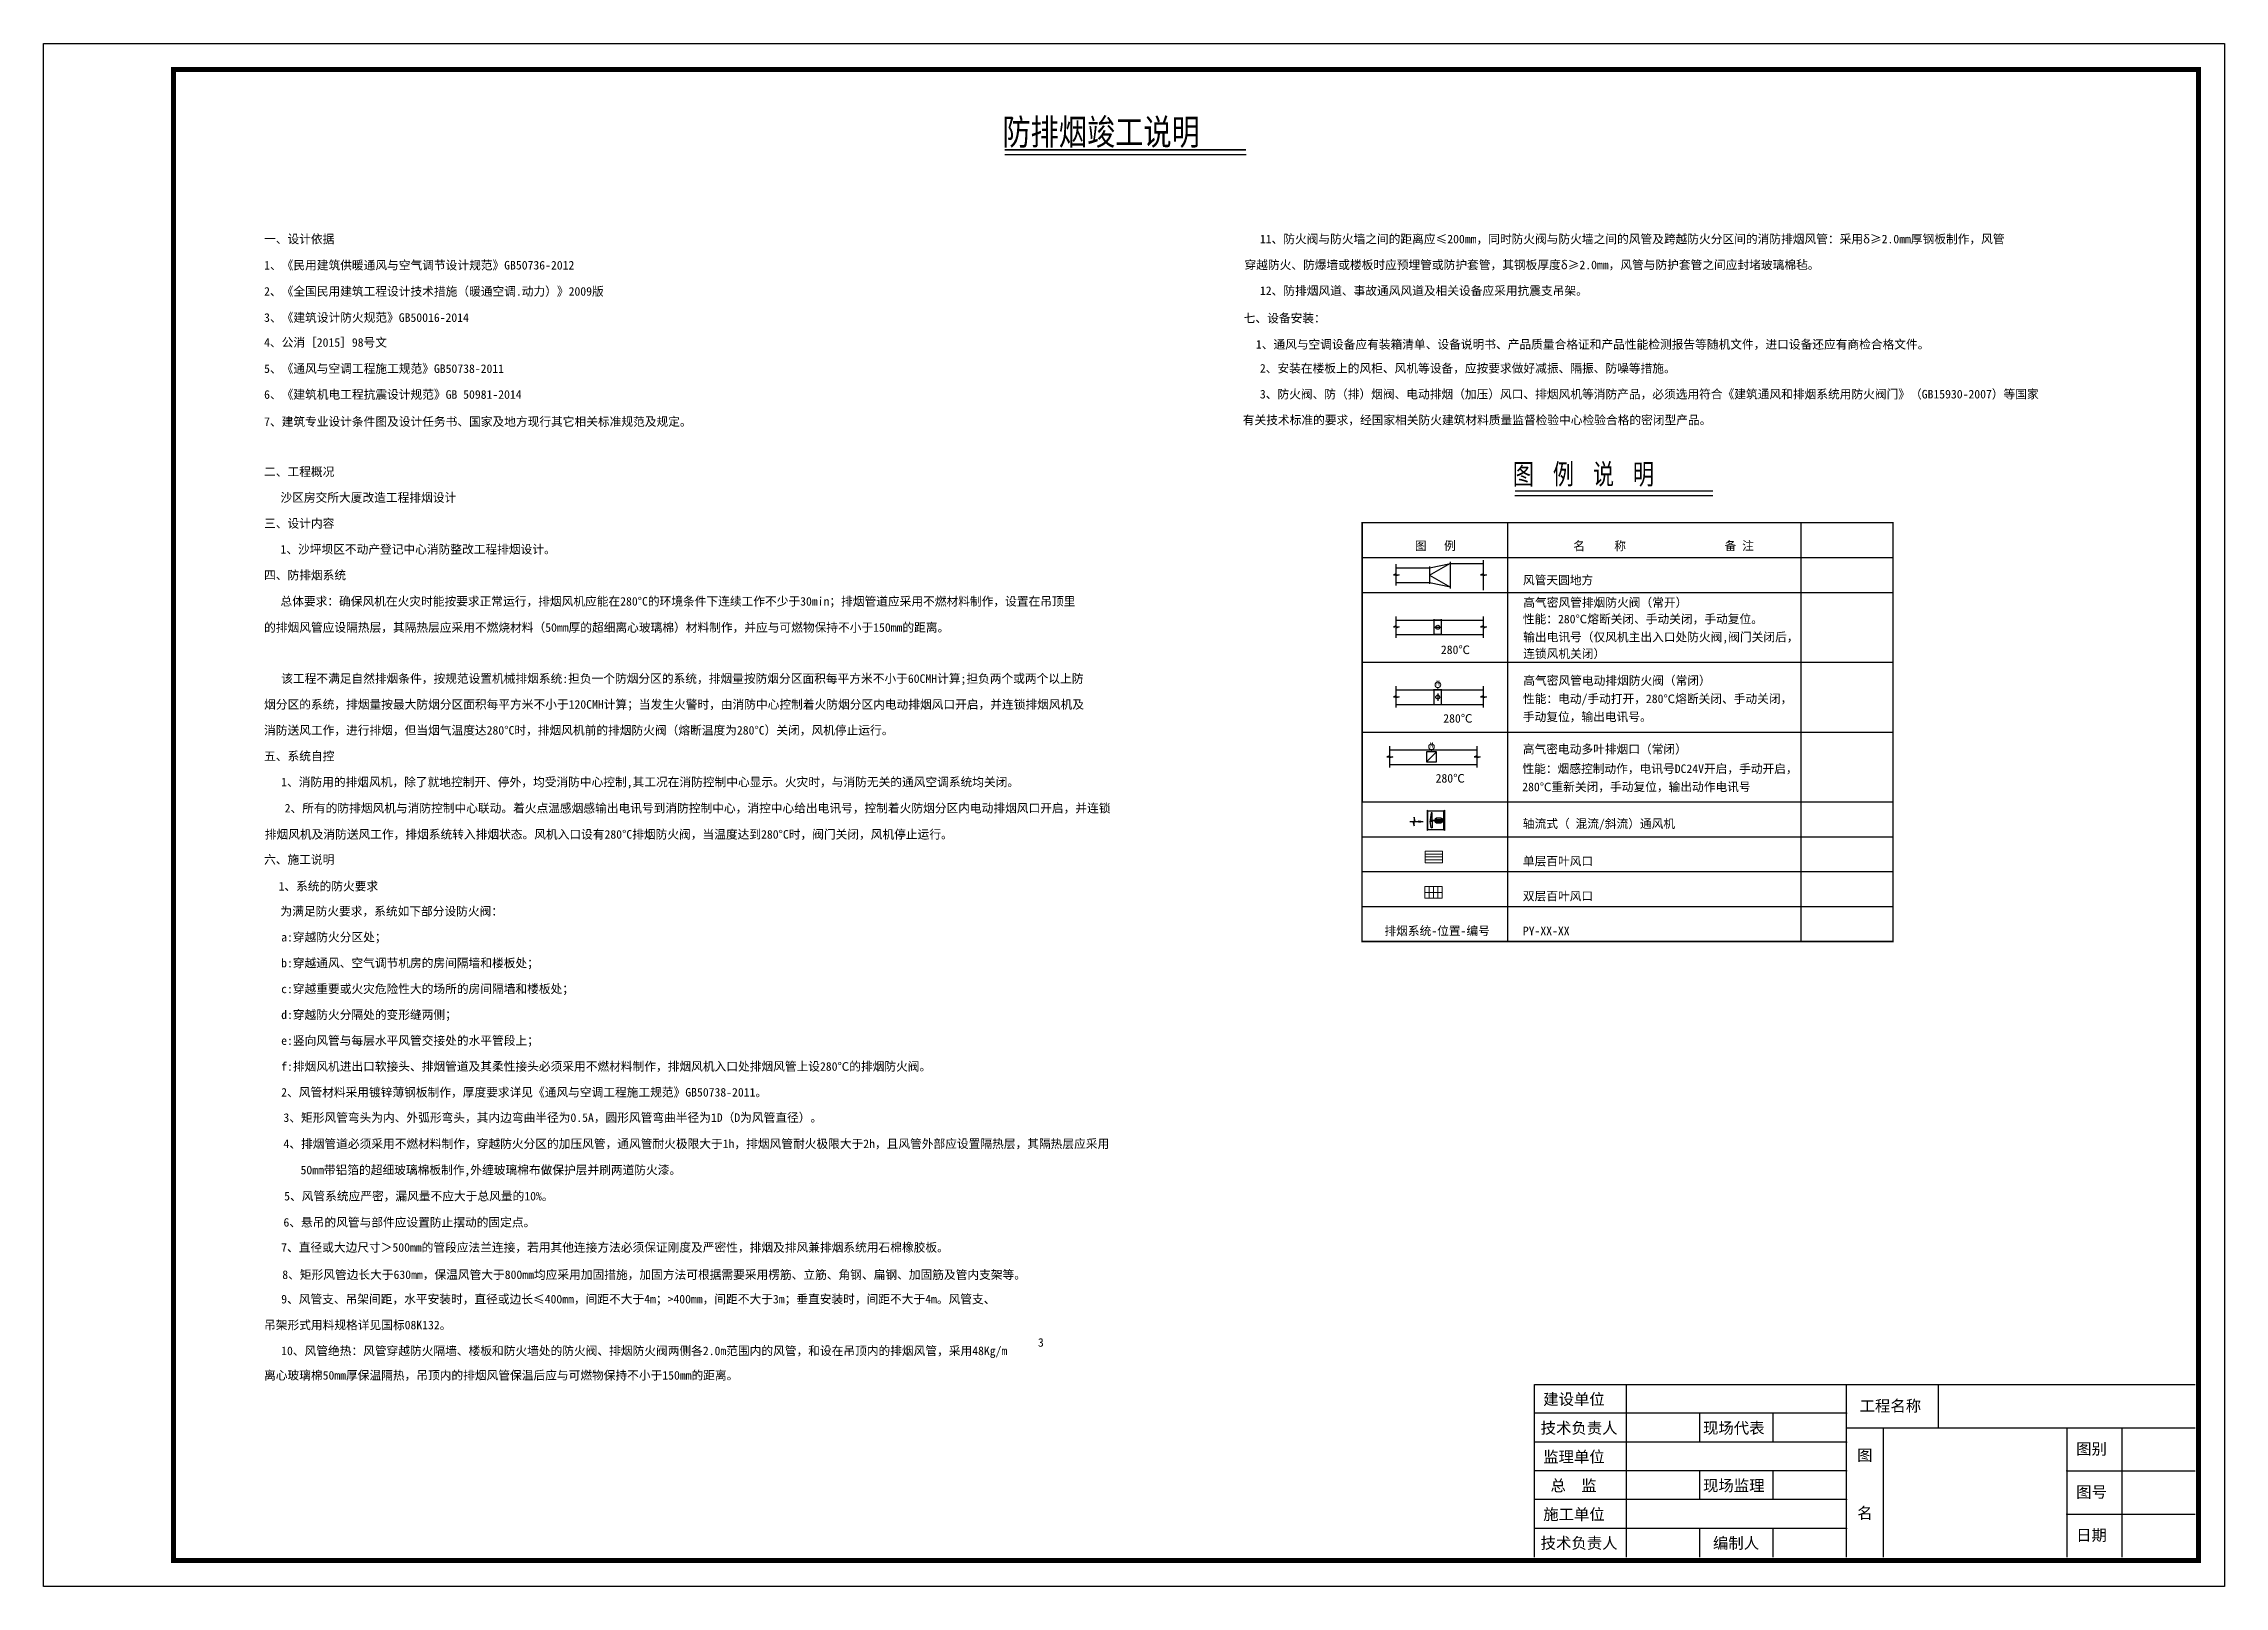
# Model space of a CAD drawing. Extents: x -149393 to 1177518, y -366685 to 296590.
# Drawn here: x 395757 to 455157, y 94570 to 136574 of the extents above; entities that cross this region are included whole.
import ezdxf
from ezdxf.enums import TextEntityAlignment as Align

# ---------------------------------------------------------------- set-up
doc = ezdxf.new("R2010")
doc.units = 0
doc.header["$LTSCALE"] = 1000
doc.header["$MEASUREMENT"] = 0
doc.layers.get('0').update_dxf_attribs({"linetype": 'CONTINUOUS'})
for name, color, linetype in [('AC-文字', 21, 'CONTINUOUS'), ('AC-空调设备', 6, 'CONTINUOUS'), ('PUB_TITLE', 253, 'CONTINUOUS')]:
    doc.layers.add(name, color=color, linetype=linetype)
doc.layers.add('AC-设备', color=2, linetype='CONTINUOUS', lineweight=0)
doc.styles.add('_HZTXT', font='', dxfattribs={"width": 0.6})
doc.styles.add('_HZTXT1', font='txt.shx', dxfattribs={"width": 0.8, "bigfont": 'hztxt.shx'})
doc.styles.add('宋体', font='')
doc.styles.get('_HZTXT').set_extended_font_data('SimSun')
doc.styles.get('宋体').set_extended_font_data('SimSun')

msp = doc.modelspace()

# ---------------------------------------------------------------- texts
at = {"layer": 'AC-文字'}
for s, height, style, width, p in [('防排烟竣工说明', 704, '_HZTXT', 0.8, (421871.5, 133817.6)), ('图 例 说 明', 633.6, '_HZTXT1', 0.91, (435775.4, 124514.3))]:
    msp.add_text(s, height=height, dxfattribs=dict(at, style=style, width=width)).set_placement(p)
at = {"layer": 'AC-文字', "style": '宋体'}
for s, height, p in [('一、设计依据', 233.92, (401762.1, 131136.6)), ('11、防火阀与防火墙之间的距离应≤200mm，同时防火阀与防火墙之间的风管及跨越防火分区间的消防排烟风管：采用δ≥2.0mm厚钢板制作，风管', 233.924, (428885.8, 131136.6)), ('1、《民用建筑供暖通风与空气调节设计规范》GB50736-2012  ', 233.924, (401762.1, 130423.8)), ('穿越防火、防爆墙或楼板时应预埋管或防护套管，其钢板厚度δ≥2.0mm，风管与防护套管之间应封堵玻璃棉毡。', 233.924, (428466.9, 130432.6)), ('2、《全国民用建筑工程设计技术措施（暖通空调.动力）》2009版             ', 233.924, (401762.1, 129711)), ('12、防排烟风道、事故通风风道及相关设备应采用抗震支吊架。', 233.924, (428885.8, 129728.6)), ('3、《建筑设计防火规范》GB50016-2014', 233.924, (401762.1, 128998.2)), ('七、设备安装：', 233.92, (428445.8, 128980.6)), ('4、公消［2015］98号文', 233.924, (401762.1, 128320.6)), ('1、通风与空调设备应有装箱清单、设备说明书、产品质量合格证和产品性能检测报告等随机文件，进口设备还应有商检合格文件。', 233.924, (428776.4, 128267.8)), ('5、《通风与空调工程施工规范》GB50738-2011                               ', 233.924, (401762.1, 127607.8)), ('2、安装在楼板上的风柜、风机等设备，应按要求做好减振、隔振、防噪等措施。', 233.924, (428885.8, 127616.6)), ('6、《建筑机电工程抗震设计规范》GB 50981-2014                               ', 233.924, (401762.1, 126903.8)), ('3、防火阀、防（排）烟阀、电动排烟（加压）风口、排烟风机等消防产品，必须选用符合《建筑通风和排烟系统用防火阀门》（GB15930-2007）等国家', 233.924, (428885.8, 126912.6)), ('7、建筑专业设计条件图及设计任务书、国家及地方现行其它相关标准规范及规定。', 233.924, (401762.1, 126164.6)), ('有关技术标准的要求，经国家相关防火建筑材料质量监督检验中心检验合格的密闭型产品。', 233.924, (428420.3, 126208.6)), ('二、工程概况', 233.92, (401762.1, 124800.6)), ('沙区房交所大厦改造工程排烟设计', 233.924, (402208.4, 124096.6)), ('三、设计内容', 233.92, (401762.1, 123392.6)), ('图   例', 233.92, (433107.1, 122783.9)), ('名     称', 233.92, (437422.6, 122779.3)), ('备 注', 233.92, (441545.1, 122783.9)), ('1、沙坪坝区不动产登记中心消防整改工程排烟设计。', 233.924, (402208.4, 122688.6)), ('四、防排烟系统', 233.92, (401762.1, 121984.6)), ('风管天圆地方', 233.92, (436051.3, 121847.7, -7888.5)), ('总体要求：确保风机在火灾时能按要求正常运行，排烟风机应能在280%%DC的环境条件下连续工作不少于30min；排烟管道应采用不燃材料制作，设置在吊顶里', 233.924, (402208.4, 121271.8)), ('高气密风管排烟防火阀（常开）', 233.924, (436061.3, 121238.3, 47599.6)), ('的排烟风管应设隔热层，其隔热层应采用不燃烧材料（50mm厚的超细离心玻璃棉）材料制作，并应与可燃物保持不小于150mm的距离。', 233.924, (401762.1, 120559)), ('性能：280℃熔断关闭、手动关闭，手动复位。', 233.924, (436048.5, 120790.6, 47599.6)), ('280℃', 233.92, (433815.4, 119953.8)), ('连锁风机关闭）', 233.92, (436058.5, 119846.1, 47599.6)), ('输出电讯号（仅风机主出入口处防火阀,阀门关闭后，', 233.924, (436058.5, 120299.1, 47599.6)), ('该工程不满足自然排烟条件，按规范设置机械排烟系统:担负一个防烟分区的系统，排烟量按防烟分区面积每平方米不小于60CMH计算;担负两个或两个以上防', 233.924, (402227.5, 119168.6)), ('性能：电动/手动打开，280℃熔断关闭、手动关闭，', 233.924, (436051.3, 118618.4, -19502.8)), ('高气密风管电动排烟防火阀（常闭）', 233.924, (436061.3, 119114.6, -19502.8)), ('烟分区的系统，排烟量按最大防烟分区面积每平方米不小于120CMH计算；当发生火警时，由消防中心控制着火防烟分区内电动排烟风口开启，并连锁排烟风机及', 233.924, (401762.1, 118464.6)), ('280℃', 233.92, (433880.4, 118085.5)), ('手动复位，输出电讯号。', 233.924, (436048.9, 118127, -19502.8)), ('消防送风工作，进行排烟，但当烟气温度达280%%DC时，排烟风机前的排烟防火阀（熔断温度为280%%DC）关闭，风机停止运行。', 233.924, (401762.1, 117760.6)), ('五、系统自控', 233.92, (401762.1, 117056.6)), ('高气密电动多叶排烟口（常闭）', 233.924, (436048.9, 117246.3, 38536.6)), ('1、消防用的排烟风机，除了就地控制开、停外，均受消防中心控制,其工况在消防控制中心显示。火灾时，与消防无关的通风空调系统均关闭。', 233.924, (402227.5, 116352.6)), ('280℃', 233.92, (433672.1, 116454, -7888.5)), ('280℃重新关闭，手动复位，输出动作电讯号', 233.924, (436031.8, 116219.1, 30648)), ('性能：烟感控制动作，电讯号DC24V开启，手动开启，', 233.924, (436037.4, 116714.2, 30648)), ('2、所有的防排烟风机与消防控制中心联动。着火点温感烟感输出电讯号到消防控制中心，消控中心给出电讯号，控制着火防烟分区内电动排烟风口开启，并连锁', 233.924, (402322.7, 115639.8)), ('轴流式（ 混流/斜流）通风机', 233.924, (436048.5, 115217.2, -7888.5)), ('排烟风机及消防送风工作，排烟系统转入排烟状态。风机入口设有280%%DC排烟防火阀，当温度达到280%%DC时，阀门关闭，风机停止运行。', 233.924, (401781.2, 114927)), ('六、施工说明', 233.92, (401762.1, 114240.6)), ('单层百叶风口', 233.92, (436048.5, 114196.9, -7888.5)), ('1、系统的防火要求', 233.92, (402157.2, 113515.1)), ('双层百叶风口', 233.92, (436048.5, 113246.5, -7888.5)), ('为满足防火要求，系统如下部分设防火阀：', 233.924, (402208.4, 112832.6)), ('a:穿越防火分区处；', 233.92, (402227.5, 112128.6)), ('排烟系统-位置-编号', 233.92, (432278.3, 112298.3)), ('PY-XX-XX', 233.92, (436048.5, 112298.3, -7888.5)), ('b:穿越通风、空气调节机房的房间隔墙和楼板处；', 233.924, (402227.5, 111424.6)), ('c:穿越重要或火灾危险性大的场所的房间隔墙和楼板处； ', 233.924, (402227.5, 110720.6)), ('d:穿越防火分隔处的变形缝两侧；  ', 233.924, (402227.5, 110016.6)), ('e:竖向风管与每层水平风管交接处的水平管段上；  ', 233.924, (402227.5, 109312.6)), ('f:排烟风机进出口软接头、排烟管道及其柔性接头必须采用不燃材料制作，排烟风机入口处排烟风管上设280℃的排烟防火阀。', 233.924, (402227.5, 108608.6)), ('2、风管材料采用镀锌薄钢板制作，厚度要求详见《通风与空调工程施工规范》GB50738-2011。', 233.924, (402227.5, 107904.6)), ('3、矩形风管弯头为内、外弧形弯头，其内边弯曲半径为0.5A，圆形风管弯曲半径为1D（D为风管直径）。', 233.924, (402289.6, 107215.4)), ('4、排烟管道必须采用不燃材料制作，穿越防火分区的加压风管，通风管耐火极限大于1h，排烟风管耐火极限大于2h，且风管外部应设置隔热层，其隔热层应采用', 233.924, (402289.6, 106502.6)), ('50mm带铝箔的超细玻璃棉板制作,外缠玻璃棉布做保护层并刷两道防火漆。', 233.924, (402755.1, 105789.8)), ('5、风管系统应严密，漏风量不应大于总风量的10%%%。', 233.924, (402308.7, 105077)), ('6、悬吊的风管与部件应设置防止摆动的固定点。', 233.924, (402289.6, 104364.2)), ('7、直径或大边尺寸＞500mm的管段应法兰连接，若用其他连接方法必须保证刚度及严密性，排烟及排风兼排烟系统用石棉橡胶板。', 233.924, (402227.5, 103680.6)), ('8、矩形风管边长大于630mm，保温风管大于800mm均应采用加固措施，加固方法可根据需要采用楞筋、立筋、角钢、扁钢、加固筋及管内支架等。', 233.924, (402257.3, 102938.6)), ('9、风管支、吊架间距，水平安装时，直径或边长≤400mm，间距不大于4m；>400mm，间距不大于3m；垂直安装时，间距不大于4m。风管支、', 233.924, (402227.5, 102272.6)), ('吊架形式用料规格详见国标08K132。', 233.924, (401762.1, 101568.6)), ('10、风管绝热：风管穿越防火隔墙、楼板和防火墙处的防火阀、排烟防火阀两侧各2.0m范围内的风管，和设在吊顶内的排烟风管，采用48Kg/m', 233.924, (402227.5, 100864.6)), ('3', 233.9, (422840.7, 101093.8)), ('离心玻璃棉50mm厚保温隔热，吊顶内的排烟风管保温后应与可燃物保持不小于150mm的距离。', 233.924, (401762.1, 100198.7))]:
    msp.add_text(s, height=height, dxfattribs=at).set_placement(p)

# ---------------------------------------------------------------- blocks, each defined once
blk = doc.blocks.new('GXF-5.5B')
at = {"layer": 'AC-空调设备'}
for p, q in [((-161, -72), (-196, -307)), ((-196, -307), (-134, -307)), ((-161, -588), (-196, -353)), ((-196, -353), (-134, -353)), ((-186, -353), (-186, -307)), ((-186, -307), (-144, -307)), ((-144, -353), (-186, -353)), ((-134, -72), (-161, -72)), ((-134, -588), (-161, -588)), ((-144, -307), (-144, -353)), ((-144, -342), (-144, -319)), ((-144, -319), (-31, -319)), ((-31, -342), (-144, -342)), ((-134, -307), (-134, -72)), ((-134, -353), (-134, -588)), ((-31, -292), (-31, -368)), ((-31, -319), (-31, -342)), ((184, -251), (11, -251)), ((11, -251), (11, -410)), ((184, -305), (11, -305)), ((184, -355), (11, -355)), ((184, -389), (11, -389)), ((11, -410), (184, -410)), ((184, -410), (11, -410)), ((184, -251), (184, -410)), ((226, -368), (226, -292))]:
    blk.add_line(p, q, dxfattribs=at)
for points in [[(-297, 22), (-297, -682), (-275, -660), (-275, 0), (-297, 22)], [(297, 22), (297, -682), (275, -660), (275, 0), (297, 22)]]:
    blk.add_lwpolyline(points, dxfattribs=at)
blk.add_lwpolyline([(-275, -660), (-275, 0), (275, 0), (275, -660)], close=True, dxfattribs=at)
at = {"layer": 'AC-空调设备', "extrusion": (0, 0, -1)}
for centre, start_param, end_param in [((11, -292), -1.57051, 0.000286), ((11, -368), 3.141322, 4.712118), ((184, -292), -0.000258, 1.570538), ((184, -368), 1.571082, 3.141879)]:
    blk.add_ellipse(centre, major_axis=(0, 41.8), ratio=1, start_param=start_param, end_param=end_param, dxfattribs=at)
blk = doc.blocks.new('SFFH3')
for p, q in [((-3.99, 0.32), (-5.84, 0.01)), ((-3.99, -0.31), (-5.84, 0.01)), ((-3.99, 0.01), (-3.99, 0.32)), ((0.01, 0.01), (-3.99, 0.01)), ((-3.99, 0.01), (-3.99, -0.31)), ((-1.9, 1.95), (-1.9, 0)), ((-1.41, 0.01), (-1.9, 1.95)), ((-2.4, 0), (-1.9, -1.95)), ((-1.9, -1.95), (-1.9, 0))]:
    blk.add_line(p, q)
blk = doc.blocks.new('600X400')
at = {"layer": 'AC-设备'}
for p, q in [((300, 100), (-300, 100)), ((300, 0), (-300, 0)), ((300, -100), (-300, -100))]:
    blk.add_line(p, q, dxfattribs=at)
blk.add_lwpolyline([(-300, 200), (300, 200), (300, -200), (-300, -200)], close=True, dxfattribs=at)
blk = doc.blocks.new('(600X400)')
at = {"layer": 'AC-设备'}
for p, q in [((-300, 0), (300, 0)), ((-150, -200), (-150, 200)), ((0, -200), (0, 200)), ((150, -200), (150, 200))]:
    blk.add_line(p, q, dxfattribs=at)
blk.add_lwpolyline([(-300, -200), (-300, 200), (300, 200), (300, -200)], close=True, dxfattribs=at)
blk = doc.blocks.new('DF')
at = {"layer": 'AC-设备'}
blk.add_line((0, 0, -2657), (0, 78, -2657), dxfattribs=at)
blk.add_circle((0, 174, -2657), 96.6, dxfattribs=at)
at = {"layer": 'AC-设备', "style": '_HZTXT', "width": 0.8}
blk.add_text('M', height=180, dxfattribs=at).set_placement((2, 93, -2050), align=Align.BOTTOM_CENTER)
blk = doc.blocks.new('会签栏')
at = {"layer": 'PUB_TITLE', "color": 4, "lineweight": 30}
blk.add_lwpolyline([(-18000, 0), (-18000, 4700), (0, 4700)], dxfattribs=at)
at = {"layer": 'PUB_TITLE', "color": 4}
for points in [[(-15500, 4700), (-15500, 0)], [(-9500, 0), (-9500, 4700)], [(-7000, 4700), (-7000, 3525)], [(-9500, 3917), (-18000, 3917)], [(-13500, 3917), (-13500, 3133)], [(-11500, 3917), (-11500, 3133)], [(-9500, 3133), (-18000, 3133)], [(-9500, 3525), (0, 3525)], [(-8500, 3525), (-8500, 0)], [(-3500, 3525), (-3500, 0)], [(-2000, 3525), (-2000, 0)], [(-9500, 2350), (-18000, 2350)], [(-13500, 2350), (-13500, 1567)], [(-11500, 2350), (-11500, 1567)], [(-3500, 2350), (0, 2350)], [(-9500, 1567), (-18000, 1567)], [(-9500, 783), (-18000, 783)], [(-13500, 783), (-13500, 0)], [(-11500, 783), (-11500, 0)], [(-3500, 1175), (0, 1175)]]:
    blk.add_lwpolyline(points, dxfattribs=at)
at = {"layer": 'PUB_TITLE'}
for p in [(-9500, 3917), (-9500, 3133), (-9500, 2350), (-9500, 1567), (-9500, 783), (-3500, 1175)]:
    blk.add_point(p, dxfattribs=at)
at = {"layer": 'PUB_TITLE', "color": 4}
blk.add_point((-3500, 2350), dxfattribs=at)
at = {"lineweight": -3, "style": '宋体'}
for s, p in [('建设单位', (-17758, 4147)), ('工程名称', (-9140, 3965)), ('技术负责人', (-17828, 3363)), ('现场代表', (-13405, 3363)), ('图别', (-3241, 2796)), ('监理单位', (-17758, 2580)), ('图', (-9206, 2624)), ('总  监', (-17560, 1797)), ('现场监理', (-13405, 1797)), ('图号', (-3241, 1621)), ('施工单位', (-17758, 1013)), ('名', (-9206, 1049)), ('日期', (-3241, 446)), ('技术负责人', (-17828, 230)), ('编制人', (-13134, 230))]:
    blk.add_text(s, height=307, dxfattribs=at).set_placement(p)

# ---------------------------------------------------------------- linework, layer by layer
at = {"layer": 'AC-文字'}
for p, q in [((421934.6, 133551.2), (428507.4, 133551.2)), ((435832.2, 124274.5), (441225.7, 124274.5)), ((431669.1, 123533.4), (446128.7, 123533.4)), ((431669.1, 123533.4), (431669.1, 115930.2)), ((435629.1, 123533.4), (435629.1, 112128.6)), ((443617.9, 123533.4), (443617.9, 112128.6)), ((446128.7, 123533.4), (446128.7, 112128.6)), ((431669.1, 122583), (446128.7, 122583)), ((432602, 122141.9, -7888.5), (432602, 122403.4, -7888.5)), ((433503.6, 122101.5, -7888.5), (434076.5, 122426.8, -7888.5)), ((433503.6, 122300.5, -7888.5), (434076.5, 122418.3, -7888.5)), ((434076.5, 121738.8, -7888.5), (434076.5, 122464.3, -7888.5)), ((434076.5, 122418.3, -7888.5), (434978, 122418.3, -7888.5)), ((434978, 122141.9, -7888.5), (434978, 122508.6, -7888.5)), ((432602, 122141.9, -7888.5), (432521.3, 122114.4)), ((432521.7, 122114.4, -7888.5), (432682.4, 122114.4, -7888.5)), ((432602, 122300.5, -7888.5), (433503.6, 122300.5, -7888.5)), ((432682.1, 122114.4), (432602, 122085.3, -7888.5)), ((432602, 121818.8, -7888.5), (432602, 122085.3, -7888.5)), ((432602, 121904.5, -7888.5), (433503.6, 121904.5, -7888.5)), ((433503.6, 122333.9, -7888.5), (433503.6, 121869.2, -7888.5)), ((433503.6, 122101.5, -7888.5), (434076.5, 121776.3, -7888.5)), ((433503.6, 121904.5, -7888.5), (434076.5, 121784.7, -7888.5)), ((434978, 122141.9, -7888.5), (434897.3, 122114.4)), ((434897.7, 122114.4, -7888.5), (435058.4, 122114.4, -7888.5)), ((435058.1, 122114.4), (434978, 122085.3, -7888.5)), ((434978, 121695.2, -7888.5), (434978, 122085.3, -7888.5)), ((431669.1, 121632.6), (446128.7, 121632.6)), ((432602, 120718.6), (432521.3, 120691, 7888.5)), ((432521.7, 120691), (432682.4, 120691)), ((432602, 120718.6), (432602, 120980.1)), ((432602, 120880.2), (433632.8, 120880.2)), ((432602, 120880.2), (434978, 120880.2)), ((432682.1, 120691, 7888.5), (432602, 120662)), ((432602, 120395.4), (432602, 120662)), ((433632.8, 120464.4, -126.7), (433632.8, 120900, -126.7)), ((433632.8, 120464.4), (433632.8, 120900)), ((433632.8, 120880.2, -126.7), (433830.8, 120880.2, -126.7)), ((433632.8, 120880.2), (433830.8, 120880.2)), ((433632.8, 120682.2), (433830.8, 120682.2)), ((433830.8, 120464.4, -126.7), (433830.8, 120900, -126.7)), ((433830.8, 120464.4), (433830.8, 120900)), ((433830.8, 120880.2), (434978, 120880.2)), ((434978, 120718.6), (434897.3, 120691, 7888.5)), ((434897.7, 120691), (435058.4, 120691)), ((434978, 120718.6), (434978, 120980.1)), ((435058.1, 120691, 7888.5), (434978, 120662)), ((434978, 120395.4), (434978, 120662)), ((432602, 120484.2), (433632.8, 120484.2)), ((432602, 120484.2), (434978, 120484.2)), ((433632.8, 120484.2, -126.7), (433830.8, 120484.2, -126.7)), ((433632.8, 120484.2), (433830.8, 120484.2)), ((433830.8, 120484.2), (434978, 120484.2)), ((431669.1, 119731.8), (446128.7, 119731.8)), ((432602, 118817.8), (432521.3, 118790.2, 7888.5)), ((432602, 118817.8), (432602, 119079.3)), ((432602, 118979.4), (433632.8, 118979.4)), ((432602, 118979.4), (434978, 118979.4)), ((433634.9, 118563.6), (433634.9, 118999.2)), ((433731.8, 118878.3), (433731.8, 118680.3)), ((433830.8, 118979.4), (434978, 118979.4)), ((433832.9, 118563.6), (433832.9, 118999.2)), ((434978, 118817.8), (434897.3, 118790.2, 7888.5)), ((434978, 118817.8), (434978, 119079.3)), ((432521.7, 118790.2), (432682.4, 118790.2)), ((432682.1, 118790.2, 7888.5), (432602, 118761.2)), ((432602, 118494.6), (432602, 118761.2)), ((432602, 118583.4), (433632.8, 118583.4)), ((432602, 118583.4), (434978, 118583.4)), ((433830.8, 118583.4), (434978, 118583.4)), ((434897.7, 118790.2), (435058.4, 118790.2)), ((435058.1, 118790.2, 7888.5), (434978, 118761.2)), ((434978, 118494.6), (434978, 118761.2)), ((431669.1, 117831), (446128.7, 117831)), ((431669.1, 117831), (446128.7, 117831)), ((432427.6, 117185.4, 7888.5), (432346.8, 117157.9, 15777)), ((432347.2, 117157.9, 7888.5), (432508, 117157.9, 7888.5)), ((432427.6, 117185.4, 7888.5), (432427.6, 117447, 7888.5)), ((432427.6, 117347.1, 7888.5), (433458.3, 117347.1, 7888.5)), ((432427.6, 117347.1, 7888.5), (434803.6, 117347.1, 7888.5)), ((432507.6, 117157.9, 15777), (432427.6, 117128.9, 7888.5)), ((432427.6, 116862.3, 7888.5), (432427.6, 117128.9, 7888.5)), ((433699.4, 117292, 7824), (433422.2, 117014.8, 7824)), ((433458.3, 117347.1, 7888.5), (433656.3, 117347.1, 7888.5)), ((433656.3, 117347.1, 7888.5), (434803.6, 117347.1, 7888.5)), ((434803.6, 117185.4, 7888.5), (434722.8, 117157.9, 15777)), ((434723.2, 117157.9, 7888.5), (434884, 117157.9, 7888.5)), ((434803.6, 117185.4, 7888.5), (434803.6, 117447, 7888.5)), ((434883.6, 117157.9, 15777), (434803.6, 117128.9, 7888.5)), ((434803.6, 116862.3, 7888.5), (434803.6, 117128.9, 7888.5)), ((432427.6, 116951.1, 7888.5), (433458.3, 116951.1, 7888.5)), ((432427.6, 116951.1, 7888.5), (434803.6, 116951.1, 7888.5)), ((433458.3, 116951.1, 7888.5), (433656.3, 116951.1, 7888.5)), ((433656.3, 116951.1, 7888.5), (434803.6, 116951.1, 7888.5)), ((431669.1, 115930.2), (446128.7, 115930.2)), ((431669.1, 114979.8), (446128.7, 114979.8)), ((431669.1, 114029.4), (446128.7, 114029.4)), ((431669.1, 113079), (446128.7, 113079)), ((431669.1, 112128.6), (446128.7, 112128.6)), ((431669.1, 112128.6), (446128.7, 112128.6)), ((431669.1, 112128.6), (446128.7, 112128.6)), ((431669.1, 112128.6), (446128.7, 112128.6)), ((431669.1, 112128.6), (446128.7, 112128.6))]:
    msp.add_line(p, q, dxfattribs=at)
at = {"layer": 'AC-文字', "extrusion": (8.03847e-08, -1, 0)}
for p, q in [((433632.8, 120880.2, -133.1), (433632.8, 120880.2, 6.3)), ((433652.6, 120880.2, -38), (433811, 120880.2, -88.7)), ((433811, 120880.2, -38), (433652.6, 120880.2, -88.7)), ((433830.8, 120880.2, -133.1), (433830.8, 120880.2, 6.3)), ((433632.8, 120484.2, -133.1), (433632.8, 120484.2, 6.3)), ((433811, 120484.2, -38), (433652.6, 120484.2, -88.7)), ((433652.6, 120484.2, -38), (433811, 120484.2, -88.7)), ((433830.8, 120484.2, -133.1), (433830.8, 120484.2, 6.3)), ((433634.9, 118979.4, -133.1), (433634.9, 118979.4, 6.3)), ((433813.1, 118979.4, -38), (433654.7, 118979.4, -88.7)), ((433832.9, 118979.4, -133.1), (433832.9, 118979.4, 6.3)), ((433634.9, 118583.4, -133.1), (433634.9, 118583.4, 6.3)), ((433654.7, 118583.4, -38), (433813.1, 118583.4, -88.7)), ((433832.9, 118583.4, -133.1), (433832.9, 118583.4, 6.3))]:
    msp.add_line(p, q, dxfattribs=at)
at = {"layer": 'AC-文字'}
for points, const_width in [([(421934.6, 133683.2), (428507.4, 133683.2)], 44), ([(435832.2, 124393.3), (441225.7, 124393.3)], 39.6), ([(433632.8, 120900), (433632.8, 120464.4)], 9.5), ([(433830.8, 120900), (433830.8, 120464.4)], 9.5), ([(433634.9, 118999.2), (433634.9, 118563.6)], 9.5), ([(433832.9, 118999.2), (433832.9, 118563.6)], 9.5)]:
    msp.add_lwpolyline(points, dxfattribs=dict(at, const_width=const_width))
at = {"layer": 'AC-文字', "const_width": 39.6}
msp.add_lwpolyline([(431669.1, 123533.4), (446128.7, 123533.4), (446128.7, 112128.6), (431669.1, 112128.6)], close=True, dxfattribs=at)
at = {"layer": 'AC-文字', "elevation": 7824}
msp.add_lwpolyline([(433422.2, 117014.8), (433699.4, 117014.8), (433699.4, 117292), (433422.2, 117292)], close=True, dxfattribs=at)
at = {"layer": 'AC-文字'}
for centre in [(433731.8, 120682.2), (433731.8, 118781.4)]:
    msp.add_circle(centre, 54.1, dxfattribs=at)
at = {"layer": 'AC-文字', "extrusion": (8.03847e-08, -1, -3.85186e-33)}
for centre, major_axis in [((433731.8, 120880.2, -63.4), (-4.95, 0)), ((433731.8, 120484.2, -63.4), (4.95, 0))]:
    msp.add_ellipse(centre, major_axis=major_axis, ratio=0.32, start_param=3.1415927, end_param=6.2831853, dxfattribs=at)
at = {"layer": 'AC-文字', "extrusion": (8.03847e-08, -1, 7.70372e-33)}
for centre, major_axis in [((433731.8, 120880.2, -63.4), (4.95, 0)), ((433731.8, 120484.2, -63.4), (-4.95, 0))]:
    msp.add_ellipse(centre, major_axis=major_axis, ratio=0.32, start_param=3.1415927, end_param=6.2831853, dxfattribs=at)
at = {"layer": 'PUB_TITLE'}
msp.add_lwpolyline([(395756.7, 136573.8), (455156.7, 136573.8), (455156.7, 94569.5), (395756.7, 94569.5)], close=True, dxfattribs=at)
at = {"layer": 'PUB_TITLE', "const_width": 135.4}
msp.add_lwpolyline([(399292.4, 135866.7), (454449.6, 135866.7), (454449.6, 95276.7), (399292.4, 95276.7), (399292.4, 135866.7)], close=True, dxfattribs=at)

# ---------------------------------------------------------------- block references
msp.add_blockref('会签栏', (454361.2, 95364.5))
at = {"layer": 'AC-文字', "xscale": 0.7920000000158325, "yscale": 0.7920000000158325, "zscale": 0.7920000000158325}
for name, p in [('DF', (433733.7, 118979.4, 2041.2)), ('DF', (433560.6, 117292, 9928.6)), ('GXF-5.5B', (433681.4, 115686.1, -7888.5))]:
    msp.add_blockref(name, p, dxfattribs=at)
at = {"layer": 'AC-文字'}
for name, p, xscale, yscale, zscale, rotation in [('SFFH3', (432967.8, 115394.8, -7888.5), 61.87500000234694, 61.87500000234694, 1.2375, 180.0631073406884), ('600X400', (433621.1, 114429.7), 0.7920000000158325, 0.7920000000158325, 0.7920000000158325, 180), ('(600X400)', (433611.8, 113465.7), 0.7920000000158325, 0.7920000000158325, 0.7920000000158325, 180)]:
    msp.add_blockref(name, p, dxfattribs=dict(at, xscale=xscale, yscale=yscale, zscale=zscale, rotation=rotation))

msp.set_redraw_order([(e.dxf.handle, doc.entitydb.next_handle()) for e in msp.query("TEXT MTEXT ATTDEF DIMENSION ARC_DIMENSION")])  # texts and dimensions are drawn at this point

doc.saveas('drawing.dxf')
